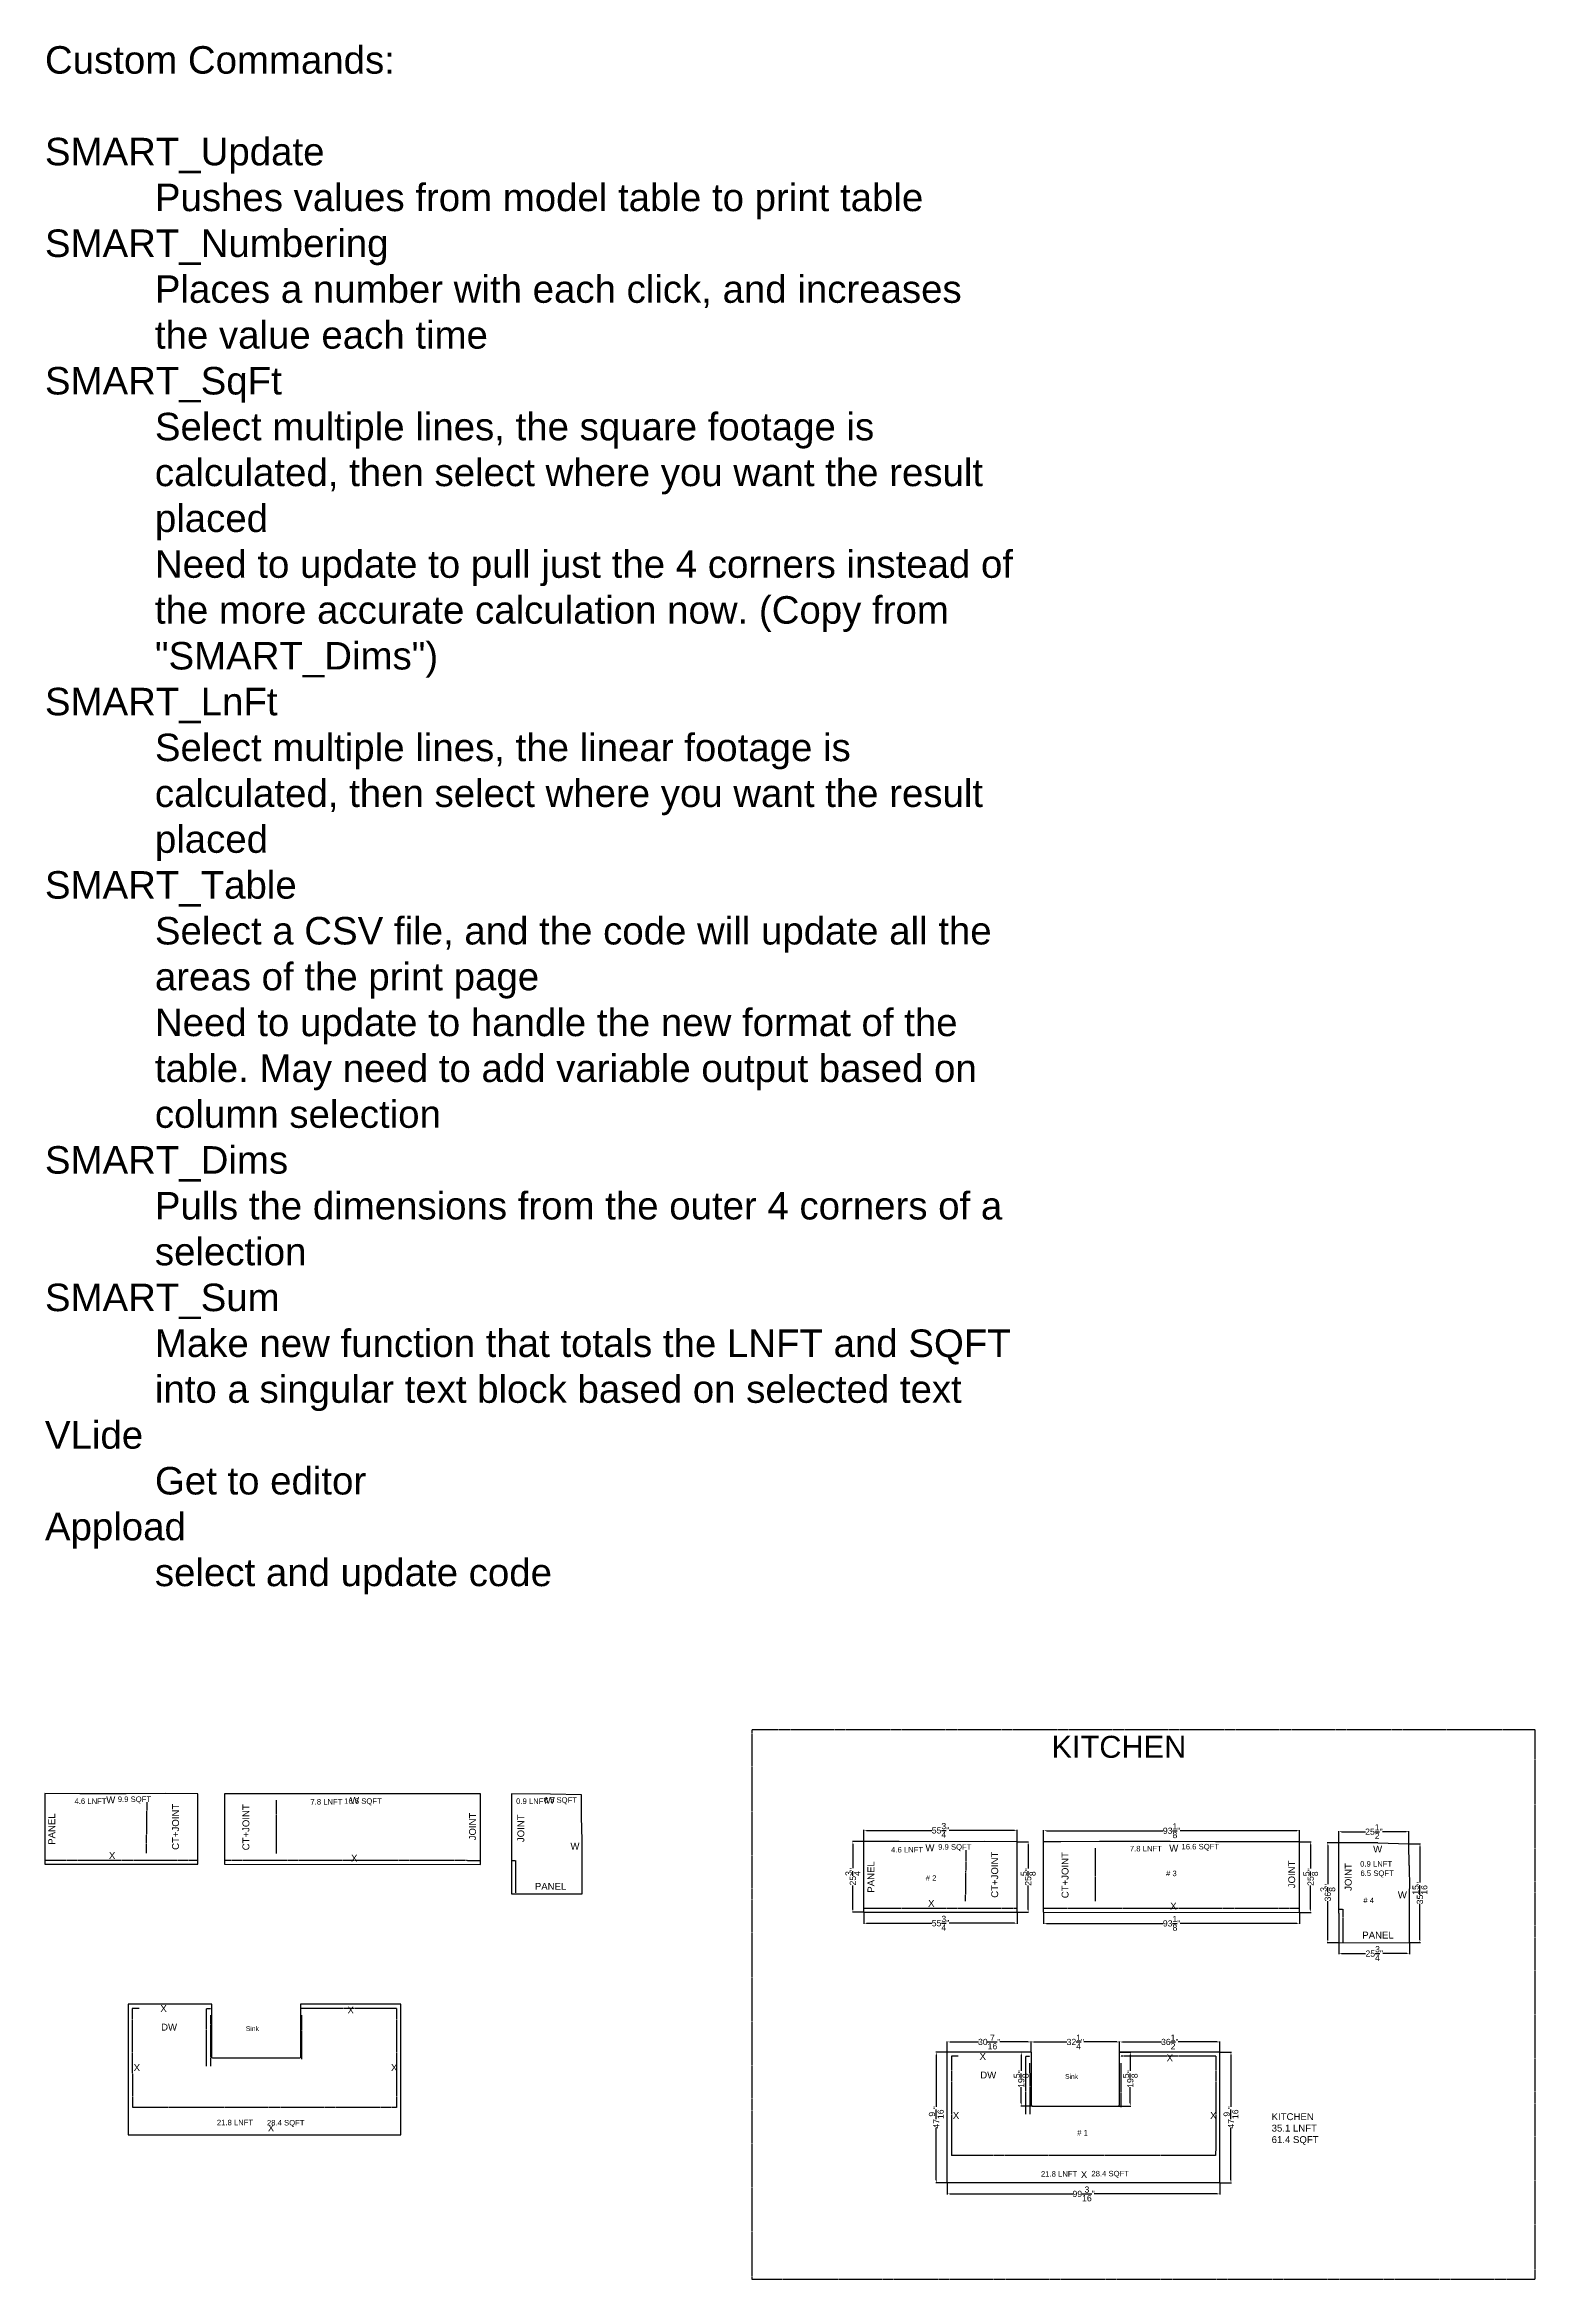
# Model space of a CAD drawing. Extents: x -347 to 953, y -714 to 758.
# Drawn here: x -347 to 195, y -55 to 758 of the extents above; entities that cross this region are included whole.
import ezdxf
from ezdxf.enums import TextEntityAlignment as Align

# ---------------------------------------------------------------- set-up
doc = ezdxf.new("R2010")
doc.units = 0
doc.header["$MEASUREMENT"] = 0
doc.linetypes.add('DASHED', pattern=[0.75, 0.5, -0.25])
doc.layers.get('0').update_dxf_attribs({"linetype": 'CONTINUOUS'})
doc.layers.get('Defpoints').update_dxf_attribs({"linetype": 'CONTINUOUS'})
for name, color, linetype in [('_CURVE', 7, 'CONTINUOUS'), ('BLUE_BLUE', 5, 'CONTINUOUS'), ('GREEN_TEXT', 90, 'CONTINUOUS'), ('ORANGE_CABS', 30, 'DASHED'), ('RED_WALL', 1, 'CONTINUOUS')]:
    doc.layers.add(name, color=color, linetype=linetype)
doc.layers.add('No Print', color=8, linetype='CONTINUOUS', plot=False)
doc.styles.add('Model Text', font='arial.ttf', dxfattribs={"height": 2})
doc.styles.get("Standard").update_dxf_attribs({"font": 'arial.ttf'})
doc.dimstyles.get("Standard").update_dxf_attribs({"dimtxt": 2.25, "dimasz": 1, "dimexe": 0.18, "dimexo": 0.0625, "dimgap": 0.09, "dimtad": 0, "dimdec": 4, "dimzin": 0, "dimdsep": 46, "dimlunit": 5, "dimtxsty": 'Standard', "dimcen": 1, "dimclrd": 3, "dimclre": 3, "dimadec": 0, "dimazin": 0, "dimtfac": 1, "dimtdec": 4, "dimtofl": 0, "dimtmove": 0, "dimatfit": 3, "dimfxl": 1, "dimtolj": 1, "dimtzin": 0, "dimarcsym": 0})

msp = doc.modelspace()

# ---------------------------------------------------------------- texts
at = {"linetype": 'Continuous', "attachment_point": 1, "style": 'Model Text'}
for s, width, heights, insert, char_height in [('Custom Commands:\\P\\PSMART_Update\\P^IPushes values from model table to print table\\PSMART_Numbering\\P^IPlaces a number with each click, and increases ^Ithe value each time\\PSMART_SqFt \\P^ISelect multiple lines, the square footage is ^I^Icalculated, then select where you want the result ^Iplaced\\P^I{\\C1;Need to update to pull just the 4 corners instead of ^Ithe more accurate calculation now. (Copy from ^I"SMART_Dims")\\P}SMART_LnFt  \\P^ISelect multiple lines, the linear footage is ^I^Icalculated, then select where you want the result ^Iplaced\\PSMART_Table^J^ISelect a CSV file, and the code will update all the ^Iareas of the print page \\P^I{\\C1;Need to update to handle the new format of the ^Itable. May need to add variable output based on ^Icolumn selection\\P}SMART_Dims\\P^IPulls the dimensions from the outer 4 corners of a \\P^Iselection\\P{\\C1;SMART_Sum\\P^IMake new function that totals the LNFT and SQFT ^Iinto a singular text block based on selected text}\\PVLide \\P^IGet to editor\\PAppload\\P^Iselect and update code', 355.75554369, [588.458867], (-346.706011, 757.606079), 10), ('KITCHEN', 37.33287864, [0], (19.443879, 143.067785), 8), ('{\\C3;KITCHEN\\P}35.1 LNFT\\P61.4 SQFT', 29.66556514, [0], (99.526169, 5.791998), 2.5)]:
    msp.add_mtext_dynamic_manual_height_columns(s, width=width, gutter_width=10, heights=heights, dxfattribs=dict(at, insert=insert, char_height=char_height))
at = {"linetype": 'Continuous', "char_height": 2, "attachment_point": 5, "style": 'Model Text'}
for s, insert in [('4.6 LNFT', (-330.131072, 119.279343)), ('9.9 SQFT', (-314.160197, 119.725813)), ('7.8 LNFT', (-244.311018, 119.063078)), ('16.6 SQFT', (-231.031319, 119.05122)), ('0.9 LNFT', (-169.481518, 119.284007)), ('6.5 SQFT', (-159.222042, 119.444689)), ('4.6 LNFT', (-33.081358, 101.631508)), ('9.9 SQFT', (-15.737482, 102.376276)), ('7.8 LNFT', (53.77536, 102.015246)), ('16.6 SQFT', (73.573106, 102.482372)), ('# 2', (-24.349008, 91.363296)), ('# 3', (63.055434, 93.005625)), ('0.9 LNFT', (137.552554, 96.483213)), ('6.5 SQFT', (137.892054, 92.808107)), ('# 4', (134.838385, 83.222504)), ('21.8 LNFT', (-277.566636, 2.396328)), ('28.4 SQFT', (-259.113214, 2.072579)), ('# 1', (30.736907, -1.311637)), ('21.8 LNFT', (22.209679, -16.287642)), ('28.4 SQFT', (40.799385, -16.444705))]:
    msp.add_mtext(s, dxfattribs=dict(at, insert=insert))
at = {"layer": 'GREEN_TEXT', "color": 90}
for s, p in [('PANEL', (-345.484868, 103.427329)), ('CT+JOINT', (-300.452589, 101.573341)), ('CT+JOINT', (-274.859477, 101.412907)), ('JOINT', (-192.418691, 105.040738)), ('JOINT', (-174.848758, 104.39437)), ('CT+JOINT', (-2.460041, 84.152427)), ('CT+JOINT', (23.133071, 83.991993)), ('JOINT', (105.573857, 87.619824)), ('PANEL', (-47.49232, 86.006415)), ('JOINT', (126.143045, 86.663375))]:
    msp.add_text(s, height=2.5, rotation=90, dxfattribs=at).set_placement(p, align=Align.TOP_LEFT)
for s, height, p in [('W', 2.5, (-324.417203, 121.019949)), ('W', 2.5, (-235.711445, 120.865888)), ('W', 2.5, (-164.543874, 120.860477)), ('X', 2.5, (-323.42878, 100.768155)), ('X', 2.5, (-235.356883, 99.809403)), ('W', 2.5, (-155.54609, 104.204926)), ('W', 2.5, (-26.424655, 103.599036)), ('W', 2.5, (62.281103, 103.444974)), ('W', 2.5, (136.447929, 103.129482)), ('PANEL', 2.5, (-168.486269, 89.55325)), ('X', 2.5, (-25.436232, 83.347242)), ('X', 2.5, (62.635666, 82.388489)), ('W', 2.5, (145.445713, 86.473931)), ('PANEL', 2.5, (132.505534, 71.822255)), ('X', 2.5, (-304.707469, 45.122041)), ('X', 2.5, (-236.653527, 44.582687)), ('DW', 2.5, (-304.461696, 38.356206)), ('Sink', 1.75, (-273.612357, 37.461071)), ('X', 2.5, (-6.71492, 27.701127)), ('X', 2.5, (61.339021, 27.161774)), ('X', 2.5, (-314.428958, 23.646737)), ('X', 2.5, (-220.827489, 23.651431)), ('DW', 2.5, (-6.469148, 20.935293)), ('Sink', 1.75, (24.380191, 20.040158)), ('X', 2.5, (-265.647717, 1.656808)), ('X', 2.5, (-16.43641, 6.225823)), ('X', 2.5, (77.16506, 6.230518)), ('X', 2.5, (30.115197, -15.279695))]:
    msp.add_text(s, height=height, dxfattribs=at).set_placement(p, align=Align.TOP_LEFT)

# ---------------------------------------------------------------- blocks, each defined once
blk = doc.blocks.new('*D116')
at = {"color": 3, "linetype": 'Continuous', "lineweight": -2, "transparency": 16777216}
for p, q in [((-48.79, 104.73), (-48.79, 108.84)), ((-47.79, 108.66), (-24.03, 108.66)), ((5.96, 108.66), (-17.81, 108.66)), ((6.96, 104.61), (6.96, 108.84))]:
    blk.add_line(p, q, dxfattribs=at)
at = {"color": 3, "linetype": 'Continuous', "transparency": 16777216}
for points in [[(-47.79, 108.83), (-47.79, 108.5), (-48.79, 108.66)], [(5.96, 108.83), (5.96, 108.5), (6.96, 108.66)]]:
    blk.add_solid(points, dxfattribs=at)
at = {"layer": 'Defpoints', "color": 0, "linetype": 'Continuous', "transparency": 16777216}
for p in [(6.96, 108.66), (-48.79, 104.66), (6.96, 104.55)]:
    blk.add_point(p, dxfattribs=at)
at = {"color": 0, "linetype": 'Continuous', "transparency": 16777216, "insert": (-20.92, 108.66), "char_height": 2.25, "attachment_point": 5}
blk.add_mtext('\\A1;55{\\H1x;\\S3/4;}"', dxfattribs=at)
blk = doc.blocks.new('*D117')
at = {"color": 3, "linetype": 'Continuous', "lineweight": -2, "transparency": 16777216}
for p, q in [((7.02, 104.55), (11.14, 104.55)), ((10.96, 103.55), (10.96, 94.82)), ((10.96, 79.9), (10.96, 88.63)), ((7.02, 78.9), (11.14, 78.9))]:
    blk.add_line(p, q, dxfattribs=at)
at = {"color": 3, "linetype": 'Continuous', "transparency": 16777216}
for points in [[(10.79, 103.55), (11.13, 103.55), (10.96, 104.55)], [(10.79, 79.9), (11.13, 79.9), (10.96, 78.9)]]:
    blk.add_solid(points, dxfattribs=at)
at = {"layer": 'Defpoints', "color": 0, "linetype": 'Continuous', "transparency": 16777216}
for p in [(6.96, 104.55), (6.96, 78.9), (10.96, 78.9)]:
    blk.add_point(p, dxfattribs=at)
at = {"color": 0, "linetype": 'Continuous', "transparency": 16777216, "insert": (10.96, 91.72), "char_height": 2.25, "attachment_point": 5, "rotation": 90}
blk.add_mtext('\\A1;25{\\H1x;\\S5/8;}"', dxfattribs=at)
blk = doc.blocks.new('*D118')
at = {"color": 3, "linetype": 'Continuous', "lineweight": -2, "transparency": 16777216}
for p, q in [((-48.81, 78.87), (-48.81, 74.72)), ((-47.81, 74.9), (-24.03, 74.9)), ((5.96, 74.9), (-17.81, 74.9)), ((6.96, 78.84), (6.96, 74.72))]:
    blk.add_line(p, q, dxfattribs=at)
at = {"color": 3, "linetype": 'Continuous', "transparency": 16777216}
for points in [[(-47.81, 75.07), (-47.81, 74.74), (-48.81, 74.9)], [(5.96, 75.07), (5.96, 74.74), (6.96, 74.9)]]:
    blk.add_solid(points, dxfattribs=at)
at = {"layer": 'Defpoints', "color": 0, "linetype": 'Continuous', "transparency": 16777216}
for p in [(-48.81, 78.93), (-48.81, 74.9), (6.96, 78.9)]:
    blk.add_point(p, dxfattribs=at)
at = {"color": 0, "linetype": 'Continuous', "transparency": 16777216, "insert": (-20.92, 74.9), "char_height": 2.25, "attachment_point": 5}
blk.add_mtext('\\A1;55{\\H1x;\\S3/4;}"', dxfattribs=at)
blk = doc.blocks.new('*D119')
at = {"color": 3, "linetype": 'Continuous', "lineweight": -2, "transparency": 16777216}
for p, q in [((-48.86, 104.66), (-52.99, 104.66)), ((-52.81, 103.66), (-52.81, 94.93)), ((-52.81, 79.93), (-52.81, 88.67)), ((-48.87, 78.93), (-52.99, 78.93))]:
    blk.add_line(p, q, dxfattribs=at)
at = {"color": 3, "linetype": 'Continuous', "transparency": 16777216}
for points in [[(-52.97, 103.66), (-52.64, 103.66), (-52.81, 104.66)], [(-52.97, 79.93), (-52.64, 79.93), (-52.81, 78.93)]]:
    blk.add_solid(points, dxfattribs=at)
at = {"layer": 'Defpoints', "color": 0, "linetype": 'Continuous', "transparency": 16777216}
for p in [(-52.81, 104.66), (-48.79, 104.66), (-48.81, 78.93)]:
    blk.add_point(p, dxfattribs=at)
at = {"color": 0, "linetype": 'Continuous', "transparency": 16777216, "insert": (-52.81, 91.8), "char_height": 2.25, "attachment_point": 5, "rotation": 90}
blk.add_mtext('\\A1;25{\\H1x;\\S3/4;}"', dxfattribs=at)
blk = doc.blocks.new('*D120')
at = {"color": 3, "linetype": 'Continuous', "lineweight": -2, "transparency": 16777216}
for p, q in [((16.59, 104.61), (16.59, 108.73)), ((17.59, 108.55), (60.08, 108.55)), ((108.71, 108.55), (66.22, 108.55)), ((109.71, 104.57), (109.71, 108.73))]:
    blk.add_line(p, q, dxfattribs=at)
at = {"color": 3, "linetype": 'Continuous', "transparency": 16777216}
for points in [[(17.59, 108.71), (17.59, 108.38), (16.59, 108.55)], [(108.71, 108.71), (108.71, 108.38), (109.71, 108.55)]]:
    blk.add_solid(points, dxfattribs=at)
at = {"layer": 'Defpoints', "color": 0, "linetype": 'Continuous', "transparency": 16777216}
for p in [(109.71, 108.55), (16.59, 104.55), (109.71, 104.51)]:
    blk.add_point(p, dxfattribs=at)
at = {"color": 0, "linetype": 'Continuous', "transparency": 16777216, "insert": (63.15, 108.55), "char_height": 2.25, "attachment_point": 5}
blk.add_mtext('\\A1;93{\\H1x;\\S1/8;}"', dxfattribs=at)
blk = doc.blocks.new('*D121')
at = {"color": 3, "linetype": 'Continuous', "lineweight": -2, "transparency": 16777216}
for p, q in [((109.78, 104.51), (113.89, 104.51)), ((113.71, 103.51), (113.71, 94.78)), ((113.71, 79.85), (113.71, 88.58)), ((109.78, 78.85), (113.89, 78.85))]:
    blk.add_line(p, q, dxfattribs=at)
at = {"color": 3, "linetype": 'Continuous', "transparency": 16777216}
for points in [[(113.55, 103.51), (113.88, 103.51), (113.71, 104.51)], [(113.55, 79.85), (113.88, 79.85), (113.71, 78.85)]]:
    blk.add_solid(points, dxfattribs=at)
at = {"layer": 'Defpoints', "color": 0, "linetype": 'Continuous', "transparency": 16777216}
for p in [(109.71, 104.51), (109.71, 78.85), (113.71, 78.85)]:
    blk.add_point(p, dxfattribs=at)
at = {"color": 0, "linetype": 'Continuous', "transparency": 16777216, "insert": (113.71, 91.68), "char_height": 2.25, "attachment_point": 5, "rotation": 90}
blk.add_mtext('\\A1;25{\\H1x;\\S5/8;}"', dxfattribs=at)
blk = doc.blocks.new('*D122')
at = {"color": 3, "linetype": 'Continuous', "lineweight": -2, "transparency": 16777216}
for p, q in [((16.59, 78.84), (16.59, 74.67)), ((17.59, 74.85), (60.08, 74.85)), ((108.71, 74.85), (66.22, 74.85)), ((109.71, 78.79), (109.71, 74.67))]:
    blk.add_line(p, q, dxfattribs=at)
at = {"color": 3, "linetype": 'Continuous', "transparency": 16777216}
for points in [[(17.59, 75.02), (17.59, 74.69), (16.59, 74.85)], [(108.71, 75.02), (108.71, 74.69), (109.71, 74.85)]]:
    blk.add_solid(points, dxfattribs=at)
at = {"layer": 'Defpoints', "color": 0, "linetype": 'Continuous', "transparency": 16777216}
for p in [(16.59, 78.9), (16.59, 74.85), (109.71, 78.85)]:
    blk.add_point(p, dxfattribs=at)
at = {"color": 0, "linetype": 'Continuous', "transparency": 16777216, "insert": (63.15, 74.85), "char_height": 2.25, "attachment_point": 5}
blk.add_mtext('\\A1;93{\\H1x;\\S1/8;}"', dxfattribs=at)
blk = doc.blocks.new('*D124')
at = {"color": 3, "linetype": 'Continuous', "lineweight": -2, "transparency": 16777216}
for p, q in [((123.98, 104.26), (123.98, 108.38)), ((124.98, 108.2), (133.63, 108.2)), ((148.47, 108.2), (139.82, 108.2)), ((149.47, 103.89), (149.47, 108.38))]:
    blk.add_line(p, q, dxfattribs=at)
at = {"color": 3, "linetype": 'Continuous', "transparency": 16777216}
for points in [[(124.98, 108.36), (124.98, 108.03), (123.98, 108.2)], [(148.47, 108.36), (148.47, 108.03), (149.47, 108.2)]]:
    blk.add_solid(points, dxfattribs=at)
at = {"layer": 'Defpoints', "color": 0, "linetype": 'Continuous', "transparency": 16777216}
for p in [(149.47, 108.2), (123.98, 104.2), (149.47, 103.82)]:
    blk.add_point(p, dxfattribs=at)
at = {"color": 0, "linetype": 'Continuous', "transparency": 16777216, "insert": (136.72, 108.2), "char_height": 2.25, "attachment_point": 5}
blk.add_mtext('\\A1;25{\\H1x;\\S1/2;}"', dxfattribs=at)
blk = doc.blocks.new('*D125')
at = {"color": 3, "linetype": 'Continuous', "lineweight": -2, "transparency": 16777216}
for p, q in [((149.53, 103.82), (153.65, 103.82)), ((153.47, 102.82), (153.47, 89.69)), ((153.47, 68.86), (153.47, 82)), ((149.77, 67.86), (153.65, 67.86))]:
    blk.add_line(p, q, dxfattribs=at)
at = {"color": 3, "linetype": 'Continuous', "transparency": 16777216}
for points in [[(153.3, 102.82), (153.64, 102.82), (153.47, 103.82)], [(153.3, 68.86), (153.64, 68.86), (153.47, 67.86)]]:
    blk.add_solid(points, dxfattribs=at)
at = {"layer": 'Defpoints', "color": 0, "linetype": 'Continuous', "transparency": 16777216}
for p in [(149.47, 103.82), (149.71, 67.86), (153.47, 67.86)]:
    blk.add_point(p, dxfattribs=at)
at = {"color": 0, "linetype": 'Continuous', "transparency": 16777216, "insert": (153.47, 85.84), "char_height": 2.25, "attachment_point": 5, "rotation": 90}
blk.add_mtext('\\A1;35{\\H1x;\\S15/16;}"', dxfattribs=at)
blk = doc.blocks.new('*D126')
at = {"color": 3, "linetype": 'Continuous', "lineweight": -2, "transparency": 16777216}
for p, q in [((123.96, 67.75), (123.96, 63.68)), ((149.71, 67.8), (149.71, 63.68)), ((124.96, 63.86), (133.71, 63.86)), ((148.71, 63.86), (139.96, 63.86))]:
    blk.add_line(p, q, dxfattribs=at)
at = {"color": 3, "linetype": 'Continuous', "transparency": 16777216}
for points in [[(124.96, 64.03), (124.96, 63.7), (123.96, 63.86)], [(148.71, 64.03), (148.71, 63.7), (149.71, 63.86)]]:
    blk.add_solid(points, dxfattribs=at)
at = {"layer": 'Defpoints', "color": 0, "linetype": 'Continuous', "transparency": 16777216}
for p in [(123.96, 67.81), (149.71, 67.86), (123.96, 63.86)]:
    blk.add_point(p, dxfattribs=at)
at = {"color": 0, "linetype": 'Continuous', "transparency": 16777216, "insert": (136.84, 63.86), "char_height": 2.25, "attachment_point": 5}
blk.add_mtext('\\A1;25{\\H1x;\\S3/4;}"', dxfattribs=at)
blk = doc.blocks.new('*D127')
at = {"color": 3, "linetype": 'Continuous', "lineweight": -2, "transparency": 16777216}
for p, q in [((123.91, 104.2), (119.78, 104.2)), ((119.96, 103.2), (119.96, 89.08)), ((119.96, 68.81), (119.96, 82.93)), ((123.9, 67.81), (119.78, 67.81))]:
    blk.add_line(p, q, dxfattribs=at)
at = {"color": 3, "linetype": 'Continuous', "transparency": 16777216}
for points in [[(119.8, 103.2), (120.13, 103.2), (119.96, 104.2)], [(119.8, 68.81), (120.13, 68.81), (119.96, 67.81)]]:
    blk.add_solid(points, dxfattribs=at)
at = {"layer": 'Defpoints', "color": 0, "linetype": 'Continuous', "transparency": 16777216}
for p in [(119.96, 104.2), (123.98, 104.2), (123.96, 67.81)]:
    blk.add_point(p, dxfattribs=at)
at = {"color": 0, "linetype": 'Continuous', "transparency": 16777216, "insert": (119.96, 86), "char_height": 2.25, "attachment_point": 5, "rotation": 90}
blk.add_mtext('\\A1;36{\\H1x;\\S3/8;}"', dxfattribs=at)
blk = doc.blocks.new('*D129')
at = {"color": 3, "linetype": 'Continuous', "lineweight": -2, "transparency": 16777216}
for p, q in [((80.79, 28.03), (84.91, 28.03)), ((84.73, 27.03), (84.73, 8.13)), ((84.73, -18.54), (84.73, 0.36)), ((80.79, -19.54), (84.91, -19.54))]:
    blk.add_line(p, q, dxfattribs=at)
at = {"color": 3, "linetype": 'Continuous', "transparency": 16777216}
for points in [[(84.56, 27.03), (84.89, 27.03), (84.73, 28.03)], [(84.56, -18.54), (84.89, -18.54), (84.73, -19.54)]]:
    blk.add_solid(points, dxfattribs=at)
at = {"layer": 'Defpoints', "color": 0, "linetype": 'Continuous', "transparency": 16777216}
for p in [(80.73, 28.03), (80.73, -19.54), (84.73, -19.54)]:
    blk.add_point(p, dxfattribs=at)
at = {"color": 0, "linetype": 'Continuous', "transparency": 16777216, "insert": (84.73, 4.24), "char_height": 2.25, "attachment_point": 5, "rotation": 90}
blk.add_mtext('\\A1;47{\\H1x;\\S9/16;}"', dxfattribs=at)
blk = doc.blocks.new('*D130')
at = {"color": 3, "linetype": 'Continuous', "lineweight": -2, "transparency": 16777216}
for p, q in [((-18.46, -19.6), (-18.46, -23.72)), ((-17.46, -23.54), (27.3, -23.54)), ((79.73, -23.54), (34.97, -23.54)), ((80.73, -19.6), (80.73, -23.72))]:
    blk.add_line(p, q, dxfattribs=at)
at = {"color": 3, "linetype": 'Continuous', "transparency": 16777216}
for points in [[(-17.46, -23.37), (-17.46, -23.7), (-18.46, -23.54)], [(79.73, -23.37), (79.73, -23.7), (80.73, -23.54)]]:
    blk.add_solid(points, dxfattribs=at)
at = {"layer": 'Defpoints', "color": 0, "linetype": 'Continuous', "transparency": 16777216}
for p in [(-18.46, -19.54), (-18.46, -23.54), (80.73, -19.54)]:
    blk.add_point(p, dxfattribs=at)
at = {"color": 0, "linetype": 'Continuous', "transparency": 16777216, "insert": (31.14, -23.54), "char_height": 2.25, "attachment_point": 5}
blk.add_mtext('\\A1;99{\\H1x;\\S3/16;}"', dxfattribs=at)
blk = doc.blocks.new('*D131')
at = {"color": 3, "linetype": 'Continuous', "lineweight": -2, "transparency": 16777216}
for p, q in [((-18.52, 28.03), (-22.64, 28.03)), ((-22.46, 27.03), (-22.46, 8.13)), ((-22.46, -18.54), (-22.46, 0.36)), ((-18.52, -19.54), (-22.64, -19.54))]:
    blk.add_line(p, q, dxfattribs=at)
at = {"color": 3, "linetype": 'Continuous', "transparency": 16777216}
for points in [[(-22.62, 27.03), (-22.29, 27.03), (-22.46, 28.03)], [(-22.62, -18.54), (-22.29, -18.54), (-22.46, -19.54)]]:
    blk.add_solid(points, dxfattribs=at)
at = {"layer": 'Defpoints', "color": 0, "linetype": 'Continuous', "transparency": 16777216}
for p in [(-22.46, 28.03), (-18.46, 28.03), (-18.46, -19.54)]:
    blk.add_point(p, dxfattribs=at)
at = {"color": 0, "linetype": 'Continuous', "transparency": 16777216, "insert": (-22.46, 4.24), "char_height": 2.25, "attachment_point": 5, "rotation": 90}
blk.add_mtext('\\A1;47{\\H1x;\\S9/16;}"', dxfattribs=at)
blk = doc.blocks.new('*D164')
at = {"color": 3, "linetype": 'Continuous', "lineweight": -2, "transparency": 16777216}
for p, q in [((-18.46, 28.09), (-18.46, 31.9)), ((-17.46, 31.72), (-7.06, 31.72)), ((11, 31.72), (0.61, 31.72)), ((12, 28.09), (12, 31.9))]:
    blk.add_line(p, q, dxfattribs=at)
at = {"color": 3, "linetype": 'Continuous', "transparency": 16777216}
for points in [[(-17.46, 31.88), (-17.46, 31.55), (-18.46, 31.72)], [(11, 31.88), (11, 31.55), (12, 31.72)]]:
    blk.add_solid(points, dxfattribs=at)
at = {"layer": 'Defpoints', "color": 0, "linetype": 'Continuous', "transparency": 16777216}
for p in [(-18.46, 31.72), (-18.46, 28.03), (12, 28.03)]:
    blk.add_point(p, dxfattribs=at)
at = {"color": 0, "linetype": 'Continuous', "transparency": 16777216, "insert": (-3.23, 31.72), "char_height": 2.25, "attachment_point": 5}
blk.add_mtext('\\A1;30{\\H1x;\\S7/16;}"', dxfattribs=at)
blk = doc.blocks.new('*D165')
at = {"color": 3, "linetype": 'Continuous', "lineweight": -2, "transparency": 16777216}
for p, q in [((12, 28.09), (12, 31.9)), ((13, 31.72), (25.01, 31.72)), ((43.24, 31.72), (31.23, 31.72)), ((44.24, 28.09), (44.24, 31.9))]:
    blk.add_line(p, q, dxfattribs=at)
at = {"color": 3, "linetype": 'Continuous', "transparency": 16777216}
for points in [[(13, 31.88), (13, 31.55), (12, 31.72)], [(43.24, 31.88), (43.24, 31.55), (44.24, 31.72)]]:
    blk.add_solid(points, dxfattribs=at)
at = {"layer": 'Defpoints', "color": 0, "linetype": 'Continuous', "transparency": 16777216}
for p in [(12, 28.03), (44.24, 31.72), (44.24, 28.03)]:
    blk.add_point(p, dxfattribs=at)
at = {"color": 0, "linetype": 'Continuous', "transparency": 16777216, "insert": (28.12, 31.72), "char_height": 2.25, "attachment_point": 5}
blk.add_mtext('\\A1;32{\\H1x;\\S1/4;}"', dxfattribs=at)
blk = doc.blocks.new('*D166')
at = {"color": 3, "linetype": 'Continuous', "lineweight": -2, "transparency": 16777216}
for p, q in [((44.24, 28.09), (44.24, 31.9)), ((45.24, 31.72), (59.41, 31.72)), ((79.73, 31.72), (65.56, 31.72)), ((80.73, 28.09), (80.73, 31.9))]:
    blk.add_line(p, q, dxfattribs=at)
at = {"color": 3, "linetype": 'Continuous', "transparency": 16777216}
for points in [[(45.24, 31.88), (45.24, 31.55), (44.24, 31.72)], [(79.73, 31.88), (79.73, 31.55), (80.73, 31.72)]]:
    blk.add_solid(points, dxfattribs=at)
at = {"layer": 'Defpoints', "color": 0, "linetype": 'Continuous', "transparency": 16777216}
for p in [(44.24, 31.72), (44.24, 28.03), (80.73, 28.03)]:
    blk.add_point(p, dxfattribs=at)
at = {"color": 0, "linetype": 'Continuous', "transparency": 16777216, "insert": (62.48, 31.72), "char_height": 2.25, "attachment_point": 5}
blk.add_mtext('\\A1;36{\\H1x;\\S1/2;}"', dxfattribs=at)
blk = doc.blocks.new('*D168')
at = {"color": 3, "linetype": 'Continuous', "lineweight": -2, "transparency": 16777216}
for p, q in [((44.3, 28.03), (48.29, 28.03)), ((48.11, 27.03), (48.11, 21.19)), ((43.8, 8.42), (48.29, 8.42)), ((48.11, 9.42), (48.11, 15.25))]:
    blk.add_line(p, q, dxfattribs=at)
at = {"color": 3, "linetype": 'Continuous', "transparency": 16777216}
for points in [[(47.94, 27.03), (48.27, 27.03), (48.11, 28.03)], [(47.94, 9.42), (48.27, 9.42), (48.11, 8.42)]]:
    blk.add_solid(points, dxfattribs=at)
at = {"layer": 'Defpoints', "color": 0, "linetype": 'Continuous', "transparency": 16777216}
for p in [(44.24, 28.03), (48.11, 28.03), (43.74, 8.42)]:
    blk.add_point(p, dxfattribs=at)
at = {"color": 0, "linetype": 'Continuous', "transparency": 16777216, "insert": (48.11, 18.22), "char_height": 2.25, "attachment_point": 5, "rotation": 90}
blk.add_mtext('\\A1;19{\\H1x;\\S5/8;}"', dxfattribs=at)
blk = doc.blocks.new('*D169')
at = {"color": 3, "linetype": 'Continuous', "lineweight": -2, "transparency": 16777216}
for p, q in [((11.94, 28.03), (8.26, 28.03)), ((8.44, 27.03), (8.44, 21.19)), ((12.44, 8.42), (8.26, 8.42)), ((8.44, 9.42), (8.44, 15.25))]:
    blk.add_line(p, q, dxfattribs=at)
at = {"color": 3, "linetype": 'Continuous', "transparency": 16777216}
for points in [[(8.28, 27.03), (8.61, 27.03), (8.44, 28.03)], [(8.28, 9.42), (8.61, 9.42), (8.44, 8.42)]]:
    blk.add_solid(points, dxfattribs=at)
at = {"layer": 'Defpoints', "color": 0, "linetype": 'Continuous', "transparency": 16777216}
for p in [(8.44, 28.03), (12, 28.03), (12.5, 8.42)]:
    blk.add_point(p, dxfattribs=at)
at = {"color": 0, "linetype": 'Continuous', "transparency": 16777216, "insert": (8.44, 18.22), "char_height": 2.25, "attachment_point": 5, "rotation": 90}
blk.add_mtext('\\A1;19{\\H1x;\\S5/8;}"', dxfattribs=at)

# ---------------------------------------------------------------- dimensions: what is measured, and where the dimension line sits
at = {"linetype": 'Continuous'}
for base, p1, p2, picture, middle in [((6.959841, 108.662846), (-48.794481, 104.662846), (6.959841, 104.54695), '*D116', (-20.91732, 108.662846)), ((109.712894, 108.54695), (16.585782, 104.54695), (109.712894, 104.507168), '*D120', (63.149338, 108.54695)), ((149.471171, 108.197086), (123.97746, 104.197086), (149.471171, 103.824939), '*D124', (136.724316, 108.197086)), ((-48.808187, 74.902014), (6.959841, 78.902014), (-48.808187, 78.93172), '*D118', (-20.924173, 74.902014)), ((16.585782, 74.852407), (109.712894, 78.852407), (16.585782, 78.902014), '*D122', (63.149338, 74.852407)), ((123.961859, 63.863613), (149.708418, 67.863613), (123.961859, 67.807568), '*D126', (136.835138, 63.863613)), ((-18.458002, 31.71544), (12.001554, 28.025506), (-18.458002, 28.025506), '*D164', (-3.228224, 31.71544)), ((44.241554, 31.71544), (12.001554, 28.025506), (44.241554, 28.025506), '*D165', (28.121554, 31.71544)), ((44.241554, 31.71544), (80.728175, 28.025506), (44.241554, 28.025506), '*D166', (62.484864, 31.71544)), ((-18.458002, -23.536495), (80.728175, -19.536495), (-18.458002, -19.536495), '*D130', (31.135086, -23.536495))]:
    dim = msp.add_linear_dim(base=base, p1=p1, p2=p2, dimstyle='Standard', override={"dimpost": '"'}, dxfattribs=at)
    dim.commit()
    dim.dimension.update_dxf_attribs({"geometry": picture, "text_midpoint": middle})
for base, p1, p2, picture, middle in [((-52.808187, 104.662846), (-48.808187, 78.93172), (-48.794481, 104.662846), '*D119', (-52.808187, 91.797283)), ((10.959841, 78.902014), (6.959841, 104.54695), (6.959841, 78.902014), '*D117', (10.959841, 91.724482)), ((113.712894, 78.852407), (109.712894, 104.507168), (109.712894, 78.852407), '*D121', (113.712894, 91.679787)), ((119.961859, 104.197086), (123.961859, 67.807568), (123.97746, 104.197086), '*D127', (119.961859, 86.002327)), ((153.471171, 67.863613), (149.471171, 103.824939), (149.708418, 67.863613), '*D125', (153.471171, 85.844276)), ((-22.458002, 28.025506), (-18.458002, -19.536495), (-18.458002, 28.025506), '*D131', (-22.458002, 4.244506)), ((8.443343, 28.025506), (12.501554, 8.415506), (12.001554, 28.025506), '*D169', (8.443343, 18.220506)), ((48.107068, 28.025506), (43.741554, 8.415506), (44.241554, 28.025506), '*D168', (48.107068, 18.220506)), ((84.728175, -19.536495), (80.728175, 28.025506), (80.728175, -19.536495), '*D129', (84.728175, 4.244506))]:
    dim = msp.add_linear_dim(base=base, p1=p1, p2=p2, angle=90, dimstyle='Standard', override={"dimpost": '"'}, dxfattribs=at)
    dim.commit()
    dim.dimension.update_dxf_attribs({"geometry": picture, "text_midpoint": middle})

# ---------------------------------------------------------------- linework, layer by layer
at = {"color": 143, "true_color": 0x7aafdf}
for p, q in [((-48.808187, 78.93172), (-48.794481, 104.662846)), ((123.961859, 67.807568), (149.708418, 67.863613))]:
    msp.add_line(p, q, dxfattribs=at)
at = {"color": 11, "linetype": 'Continuous', "true_color": 0xf27172}
for p, q in [((6.959841, 78.902014), (6.959841, 104.54695)), ((16.585782, 78.902014), (16.585782, 104.54695)), ((109.712894, 78.852407), (109.712894, 104.507168)), ((123.97746, 78.542325), (123.97746, 104.197086))]:
    msp.add_line(p, q, dxfattribs=at)
at = {"color": 143, "true_color": 0x7aafdf}
msp.add_lwpolyline([(-177.014343, 121.928081), (-177.014343, 96.27332), (-177.029944, 85.538563), (-151.283385, 85.594608), (-151.335575, 105.16522), (-151.474731, 113.586587), (-151.520632, 121.555933), (-162.838452, 121.821735)], close=True, dxfattribs=at)
at = {"layer": '_CURVE', "color": 4, "linetype": 'Continuous'}
for p, q in [((12.001554, 28.025506), (12.001554, 8.915506)), ((44.241554, 8.915506), (44.241554, 28.025506)), ((12.501554, 8.415506), (43.741554, 8.415506))]:
    msp.add_line(p, q, dxfattribs=at)
for centre, start, end in [((12.501554, 8.915506), 180, 270), ((43.741554, 8.915506), 270, 0)]:
    msp.add_arc(centre, 0.5, start, end, dxfattribs=at)
at = {"layer": 'BLUE_BLUE', "color": 5}
for p, q in [((-48.808187, 78.93172), (6.959841, 78.902014)), ((16.585782, 78.902014), (109.712888, 78.852407)), ((123.97746, 78.542325), (123.961859, 67.807568)), ((-18.458002, -19.536495), (-18.458002, 28.025506)), ((12.001554, 28.025506), (-18.458002, 28.025506)), ((80.728175, 28.025506), (44.241554, 28.025506)), ((80.728175, -19.536495), (80.728175, 28.025506)), ((80.728175, -19.536495), (-18.458002, -19.536495))]:
    msp.add_line(p, q, dxfattribs=at)
msp.add_lwpolyline([(-317.202171, 121.950277), (-333.979418, 121.99363), (-346.78703, 122.083759), (-346.800736, 96.352633), (-291.032707, 96.322927), (-291.032707, 121.967864), (-302.749735, 122.058048)], close=True, dxfattribs=at)
msp.add_lwpolyline([(-188.279654, 96.27332), (-188.279654, 121.928081), (-189.078561, 121.934074), (-205.277015, 121.90366), (-218.826072, 121.926268), (-235.361754, 122.01797), (-247.843696, 121.99197), (-261.034568, 122.000777), (-275.171378, 121.919871), (-281.406766, 121.967864), (-281.406766, 96.322927), (-188.279661, 96.27332)], dxfattribs=at)
msp.add_lwpolyline([(-253.750995, 45.44642), (-253.750995, 26.336419, -0.4142135624), (-254.250995, 25.836419), (-285.490995, 25.836419, -0.4142135624), (-285.990995, 26.336419), (-285.990995, 45.44642), (-316.45055, 45.44642), (-316.45055, -2.115582), (-217.264374, -2.115582), (-217.264374, 45.44642)], format="xyb", close=True, dxfattribs=at)
at = {"layer": 'No Print', "linetype": 'DASHED', "ltscale": 0.5}
msp.add_lwpolyline([(-89.592495, -54.608243), (195.446917, -54.608243), (195.446917, 145.220665), (-89.592495, 145.220665)], close=True, dxfattribs=at)
at = {"layer": 'ORANGE_CABS', "color": 30, "linetype": 'DASHED', "ltscale": 0.5}
for p, q in [((-309.798838, 100.333516), (-309.53925, 118.90373)), ((-262.619725, 119.633994), (-262.636369, 100.312943)), ((-346.799937, 97.852633), (-291.032707, 97.822927)), ((-281.406766, 97.822927), (-188.279654, 97.773321)), ((-177.014343, 97.773321), (-175.512162, 97.772521)), ((-175.512162, 97.772521), (-175.529938, 85.541828)), ((-11.80629, 82.912603), (-11.546702, 101.482817)), ((35.372823, 102.21308), (35.35618, 82.89203)), ((-48.807388, 80.43172), (6.959841, 80.402014)), ((16.585782, 80.402014), (109.712894, 80.352407)), ((123.97746, 80.042326), (125.479641, 80.041526)), ((125.479641, 80.041526), (125.461865, 67.810833)), ((-312.472878, 43.939456), (-314.971228, 43.94642)), ((-314.971228, 43.94642), (-314.888554, 7.884955)), ((-287.931383, 22.932386), (-287.911891, 43.923865)), ((-287.911891, 43.923865), (-286.374417, 43.926401)), ((-286.340595, 22.875225), (-286.37043, 41.446419)), ((-218.78466, 43.94642), (-253.376555, 43.927079)), ((-253.371559, 41.446419), (-253.339141, 25.342365)), ((-218.78466, 43.94642), (-218.826377, 7.884036)), ((-14.48033, 26.518543), (-16.978679, 26.525506)), ((-16.978679, 26.525506), (-16.896006, -9.535958)), ((10.061165, 5.511473), (10.080658, 26.502951)), ((10.080658, 26.502951), (11.618131, 26.505488)), ((79.207888, 26.525506), (44.615993, 26.506165)), ((79.207888, 26.525506), (79.166172, -9.536878)), ((11.651953, 5.454311), (11.622118, 24.025506)), ((44.620989, 24.025506), (44.653408, 7.921452)), ((-218.826377, 7.884036), (-314.888554, 7.884955)), ((79.166172, -9.536878), (-16.896006, -9.535958))]:
    msp.add_line(p, q, dxfattribs=at)
at = {"layer": 'RED_WALL', "color": 1}
for p, q in [((-35.98687, 104.572717), (-48.794481, 104.662846)), ((-19.209622, 104.529363), (-35.98687, 104.572717)), ((-4.757186, 104.637135), (-19.209622, 104.529363)), ((6.959841, 104.54695), (-4.757186, 104.637135)), ((22.82117, 104.498957), (16.585782, 104.54695)), ((36.95798, 104.579864), (22.82117, 104.498957)), ((50.148852, 104.571056), (36.95798, 104.579864)), ((62.630794, 104.597057), (50.148852, 104.571056)), ((79.166476, 104.505355), (62.630794, 104.597057)), ((92.715533, 104.482746), (79.166476, 104.505355)), ((108.913988, 104.513161), (92.715533, 104.482746)), ((109.712894, 104.507168), (108.913988, 104.513161)), ((138.153351, 104.09074), (123.97746, 104.197086)), ((138.153351, 104.09074), (149.471171, 103.824939)), ((149.517072, 95.855592), (149.471171, 103.824939)), ((149.517072, 95.855592), (149.656228, 87.434225)), ((149.708418, 67.863613), (149.656228, 87.434225))]:
    msp.add_line(p, q, dxfattribs=at)

msp.set_redraw_order([(e.dxf.handle, doc.entitydb.next_handle()) for e in msp.query("TEXT MTEXT ATTDEF DIMENSION ARC_DIMENSION")])  # texts and dimensions are drawn at this point

doc.saveas('drawing.dxf')
